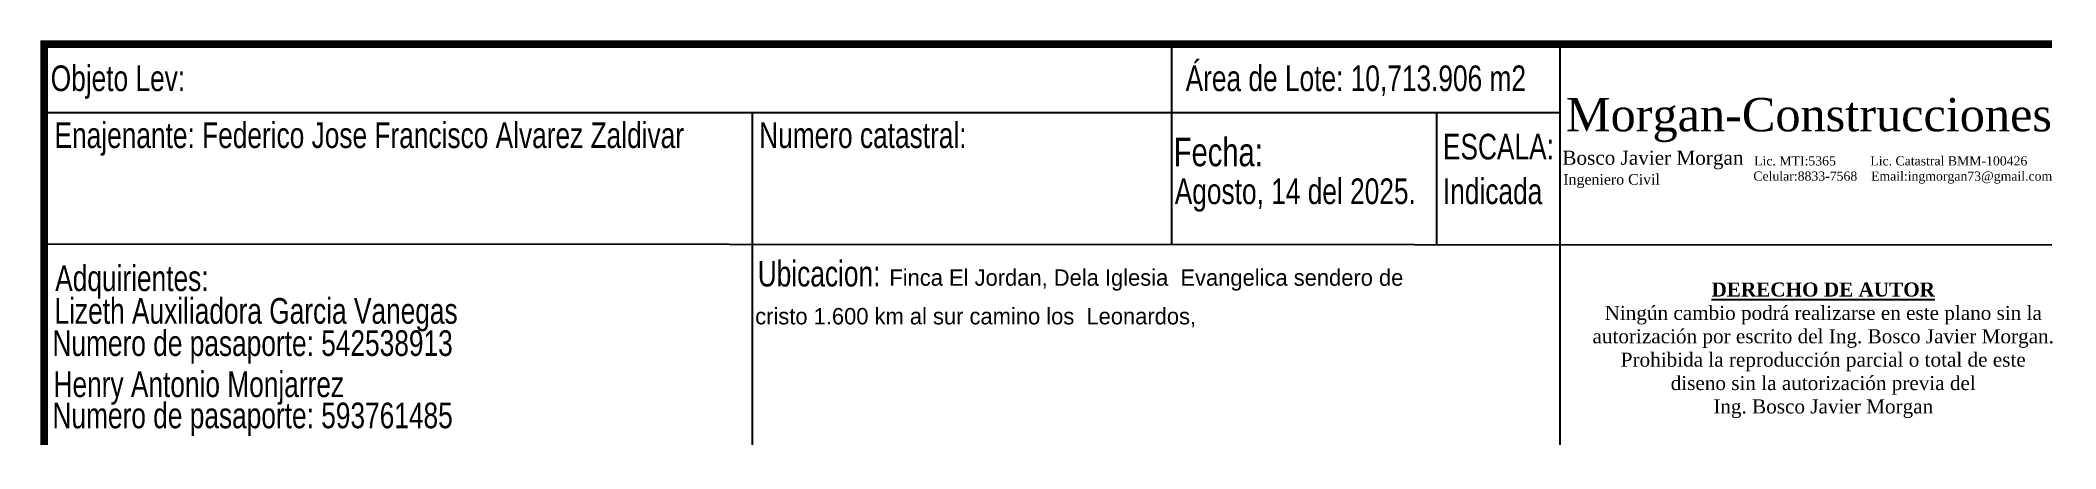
# Model space of a CAD drawing. Header units: millimetres. Extents: x -6666 to 12802, y -941 to 4807.
# Drawn here: x -6666 to -6263.4, y 3201.5 to 3283 of the extents above; entities that cross this region are included whole.
import ezdxf
from ezdxf.enums import TextEntityAlignment as Align

# ---------------------------------------------------------------- set-up
doc = ezdxf.new("R2010")
doc.units = ezdxf.units.MM
doc.layers.add('FRAME 025', color=7, linetype='Continuous')
doc.layers.add('Lotes', color=5, linetype='Continuous')
doc.layers.add('FRAME 070', color=7, linetype='Continuous', lineweight=70)
doc.styles.get("Standard").update_dxf_attribs({"font": 'arial.ttf'})
doc.styles.add('Style-ENGINEERING', font='ENGINEERING.shx')
doc.styles.add('TSN - Swis721 LtCn BT', font='swisscl.ttf')

msp = doc.modelspace()

# ---------------------------------------------------------------- texts
at = {"style": 'Style-ENGINEERING'}
for s, p in [('Finca El Jordan, Dela Iglesia  Evangelica sendero de ', (-6496.3898, 3235.6518)), ('cristo 1.600 km al sur camino los  Leonardos,  ', (-6523.192, 3227.9394))]:
    msp.add_text(s, height=3.27383, dxfattribs=at).set_placement(p, align=Align.MIDDLE_LEFT)
at = {"layer": 'FRAME 025', "style": 'TSN - Swis721 LtCn BT'}
for s, height, p in [('Objeto Lev: ', 5.121234, (-6663.9443, 3275.4369)), ('Área de Lote: 10,713.906 m2', 5.121234, (-6437.1996, 3275.4369)), ('Enajenante: Federico Jose Francisco Alvarez Zaldivar', 5.121234, (-6663.1861, 3264.0788)), ('Numero catastral:', 5.121234, (-6522.3947, 3264.0788)), ('Fecha:', 5.67968, (-6439.5692, 3260.718)), ('ESCALA:', 5.12123, (-6385.7876, 3261.7893)), ('Agosto, 14 del 2025.', 5.121234, (-6439.368, 3252.8819)), ('Indicada', 5.12123, (-6385.7876, 3252.8819)), ('Adquirientes:', 5.121234, (-6663.0501, 3235.516)), ('Ubicacion:', 5.12123, (-6522.6838, 3236.4294)), ('Lizeth Auxiliadora Garcia Vanegas', 5.121234, (-6663.1858, 3228.9982)), ('Numero de pasaporte: 542538913', 5.121234, (-6663.5962, 3222.5615)), ('Henry Antonio Monjarrez', 5.121234, (-6663.3892, 3214.3457)), ('Numero de pasaporte: 593761485', 5.121234, (-6663.593, 3208.1251))]:
    msp.add_text(s, height=height, dxfattribs=at).set_placement(p, align=Align.MIDDLE_LEFT)
at = {"layer": 'Lotes', "color": 7, "attachment_point": 5}
for s, insert, char_height, width in [('{\\fTimes New Roman|b0|i0|c0|p18;Morgan-Construcciones}', (-6312.6658, 3267.0871), 6.652918, 72.712326), ('{\\fTimes New Roman|b1|i0|c0|p18;\\H0.625x;\\C142;                        \\fTimes New Roman|b0|i0|c0|p18; \\H1.6x;\\C7; Bosco Javier Morgan\\P \\H0.75x;Ingeniero Civil}', (-6352.6225, 3257.2445), 2.8, 93.010335), ('{\\fTimes New Roman|b0|i0|c0|p18;\\H0.65x;Lic. MTI:5365          Lic. Catastral BMM-100426\\fTimes New Roman|b1|i0|c0|p18;  \\fTimes New Roman|b0|i0|c0|p18; \\P       Celular:8833-7568    Email:ingmorgan73@gmail.com}', (-6296.3194, 3257.1309), 2.8, 68.7008), ('{\\fTimes New Roman|b1|i0|c0|p18;\\LDERECHO DE AUTOR\\P\\fTimes New Roman|b0|i0|c0|p18;\\lNingún cambio podrá realizarse en este plano sin la\\Pautorización por escrito del Ing. Bosco Javier Morgan.\\PProhibida la reproducción parcial o total de este \\Pdiseno sin la autorización previa del\\PIng. Bosco Javier Morgan}', (-6309.8051, 3221.1329), 2.8, 93.010335)]:
    msp.add_mtext(s, dxfattribs=dict(at, insert=insert, char_height=char_height, width=width))

# ---------------------------------------------------------------- linework, layer by layer
msp.add_line((-6362.3797, 3202.2525), (-6362.3797, 3282.2525))
at = {"color": 7}
msp.add_line((-6391.4374, 3242.2495), (-6264.1243, 3242.1785), dxfattribs=at)
at = {"layer": 'FRAME 070', "lineweight": 25}
for p, q in [((-6665.2633, 3282.2525), (-6665.2633, 3202.2525)), ((-6439.9665, 3268.6213), (-6439.9665, 3282.2525)), ((-6362.3797, 3202.2525), (-6362.3797, 3282.2525)), ((-6665.2633, 3268.6213), (-6362.3797, 3268.6213)), ((-6523.7137, 3202.2525), (-6523.7137, 3268.6213)), ((-6439.9665, 3242.4581), (-6439.9665, 3268.6213)), ((-6387.0091, 3242.247), (-6387.0091, 3268.4102)), ((-6665.2633, 3242.4022), (-6391.4374, 3242.2495))]:
    msp.add_line(p, q, dxfattribs=at)
at = {"layer": 'FRAME 070', "lineweight": 25, "const_width": 1.5243}
msp.add_lwpolyline([(-6264.1243, 3282.2525), (-6665.2633, 3282.2525), (-6665.2633, 3202.2525)], dxfattribs=at)

msp.set_redraw_order([(e.dxf.handle, doc.entitydb.next_handle()) for e in msp.query("TEXT MTEXT ATTDEF DIMENSION ARC_DIMENSION")])  # texts and dimensions are drawn at this point

doc.saveas('drawing.dxf')
